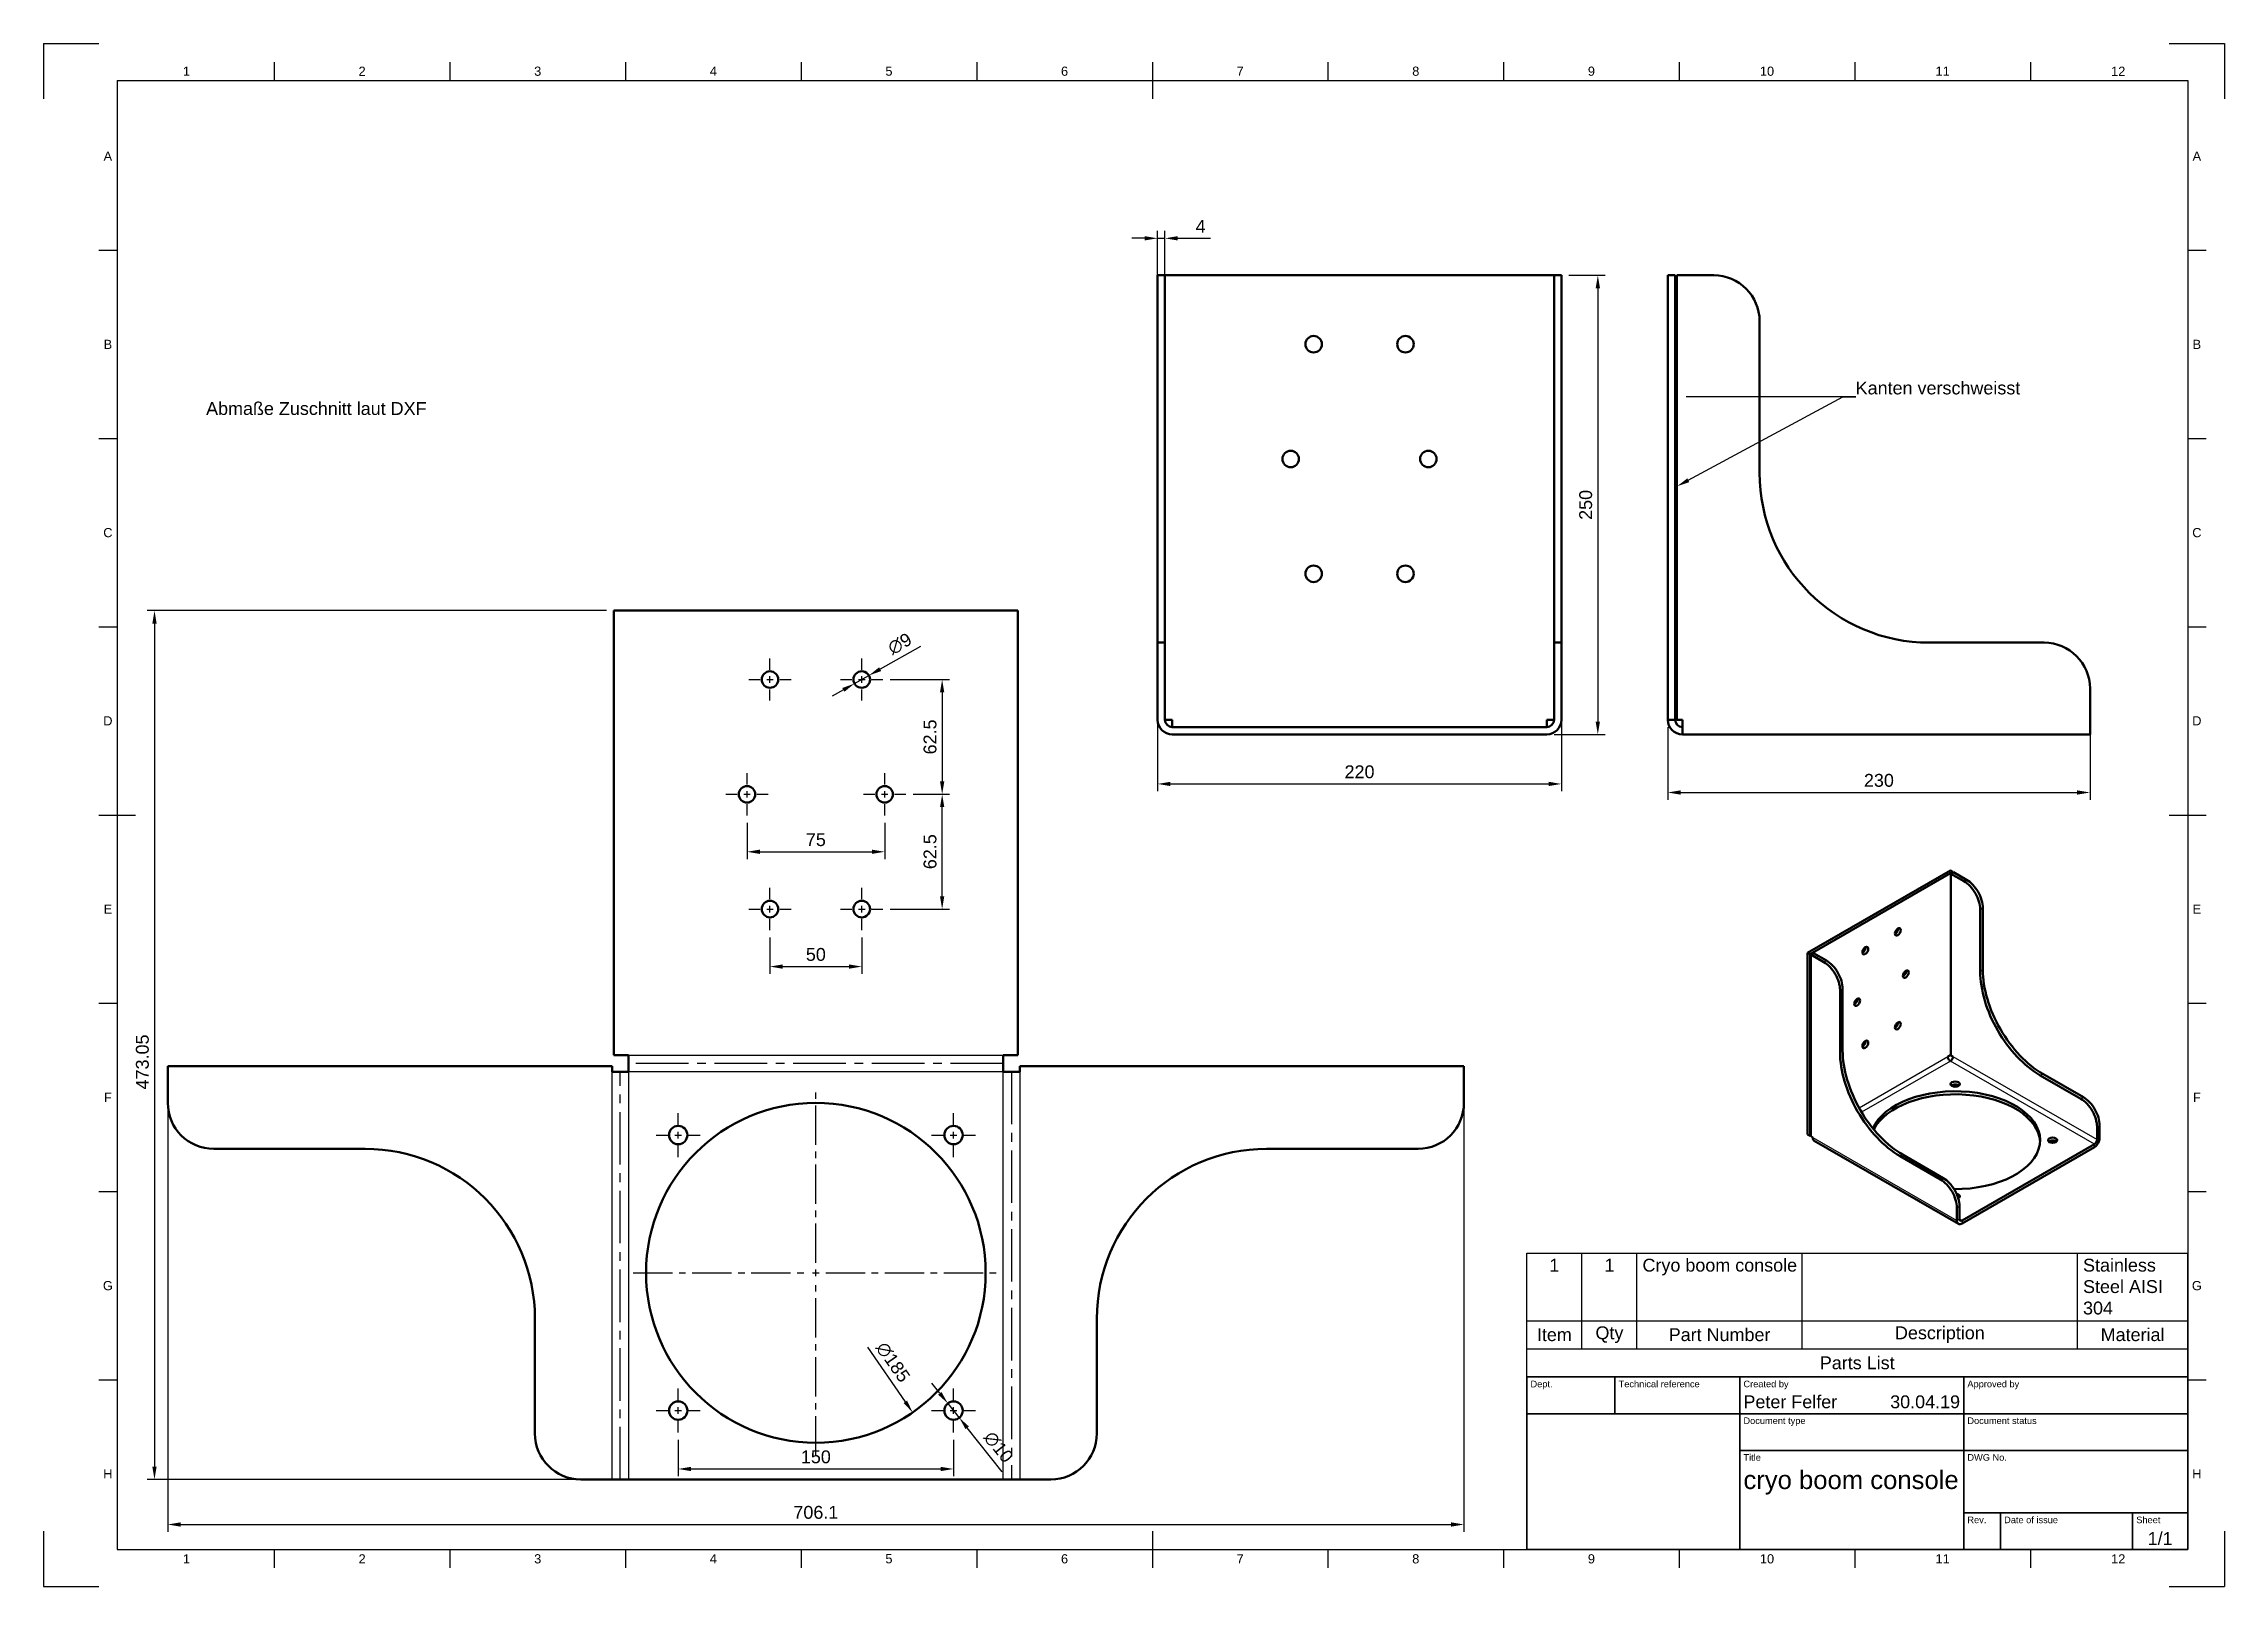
# Model space of a CAD drawing. Header units: millimetres. Extents: x 0 to 594, y 0 to 420.
import ezdxf
from ezdxf import colors
from ezdxf.entities.mleader import LeaderData, LeaderLine
from ezdxf.enums import TextEntityAlignment as Align
from ezdxf.math import Vec2, Vec3

# ---------------------------------------------------------------- set-up
doc = ezdxf.new("R2010")
doc.units = ezdxf.units.MM
doc.header["$LTSCALE"] = 0.75
doc.linetypes.add('CENTER2', pattern=[28.575, 19.05, -3.175, 3.175, -3.175])
for name, color, linetype, lineweight in [('Bend Center', 7, 'CENTER2', 25), ('Border', 7, 'Continuous', 25), ('FD_Dimensions', 7, 'Continuous', 25), ('Leaders', 7, 'Continuous', 25), ('Notes', 7, 'Continuous', 25), ('Parts Lists', 7, 'Continuous', 25), ('Smart Centers', 7, 'CENTER2', 25), ('TitleBlock', 7, 'Continuous', 35), ('Visible', 7, 'Continuous', 50), ('Visible Narrow', 7, 'Continuous', 25)]:
    doc.layers.add(name, color=color, linetype=linetype, lineweight=lineweight)
doc.styles.add('FusionTitle', font='')
doc.styles.get("Standard").update_dxf_attribs({"font": 'arial.ttf'})
doc.styles.get('FusionTitle').set_extended_font_data('Arial Unicode MS')
doc.dimstyles.new('Dim-ISO-25', dxfattribs={"dimtxt": 3.5, "dimasz": 3.5, "dimexe": 2, "dimexo": 2, "dimgap": 1.5, "dimtad": 1, "dimzin": 12, "dimdsep": 46, "dimtxsty": 'Standard', "dimcen": 0, "dimazin": 3, "dimtp": 0.1, "dimtm": 0.1, "dimtfac": 0.714, "dimtmove": 0, "dimatfit": 3, "dimfxl": 1, "dimtzin": 12, "dimarcsym": 0})

msp = doc.modelspace()

# ---------------------------------------------------------------- texts
at = {"layer": 'Notes', "insert": (44.258484, 322.413638), "char_height": 3.5, "attachment_point": 1}
msp.add_mtext_dynamic_manual_height_columns('Abmaße Zuschnitt laut DXF', width=84.778453, gutter_width=17.5, heights=[0], dxfattribs=at)

# ---------------------------------------------------------------- blocks, each defined once
blk = doc.blocks.new('ISO_TITLEBLOCK')
at = {"layer": 'TitleBlock'}
for p, q in [((0, 47), (-180, 47)), ((-180, 47), (-180, 0)), ((-156, 37), (-156, 47)), ((-122, 0), (-122, 47)), ((-61, 0), (-61, 47)), ((0, 0), (0, 47)), ((-180, 37), (0, 37)), ((-122, 27), (0, 27)), ((-61, 10), (0, 10)), ((-51, 0), (-51, 10)), ((-15, 0), (-15, 10)), ((-180, 0), (0, 0))]:
    blk.add_line(p, q, dxfattribs=at)
at = {"layer": 'TitleBlock', "style": 'FusionTitle'}
for s, p in [('Dept.', (-179, 46)), ('Technical reference', (-155, 46)), ('Created by', (-121, 46)), ('Approved by', (-60, 46)), ('Document type', (-121, 36)), ('Document status', (-60, 36)), ('Title', (-121, 26)), ('DWG No.', (-60, 26)), ('Rev.', (-60, 9)), ('Date of issue', (-50, 9)), ('Sheet', (-14, 9))]:
    blk.add_text(s, height=1.8, dxfattribs=at).set_placement(p, align=Align.TOP_LEFT)
for tag, p, height in [('DEPT', (-179, 38.5), 3.5), ('TECHNICAL_REFERENCE', (-155, 38.5), 3.5), ('CREATED_BY', (-121, 38.5), 3.5), ('APPROVED_BY', (-60, 38.5), 3.5), ('DOCUMENT_TYPE', (-121, 28.5), 3.5), ('DOCUMENT_STATUS', (-60, 28.5), 3.5), ('TITLE_1', (-121, 16.5), 5), ('TITLE_2', (-121, 9), 5), ('TITLE_3', (-121, 1.5), 5), ('DATE_OF_ISSUE', (-50, 1.5), 3.5)]:
    blk.add_attdef(tag, p, '', height=height, dxfattribs=at)
for tag, p in [('CREATED_DATE', (-62, 38.5)), ('APPROVED_DATE', (-1, 38.5))]:
    blk.add_attdef(tag, text='', height=3.5, dxfattribs=at).set_placement(p, align=Align.RIGHT)
for tag, height, p in [('DRAWING_NUMBER', 5, (-30.5, 16.6)), ('REV', 3.5, (-56, 3.1)), ('SHEET', 3.5, (-7.5, 3.1))]:
    blk.add_attdef(tag, text='', height=height, dxfattribs=at).set_placement(p, align=Align.MIDDLE)
blk = doc.blocks.new('*D33')
at = {"layer": 'Defpoints', "color": 0, "transparency": 16777216}
for p in [(155.342976, 265.632876), (30.199196, 29.108983), (146.319083, 29.108983)]:
    blk.add_point(p, dxfattribs=at)
at = {"layer": 'FD_Dimensions', "color": 0, "lineweight": -2, "transparency": 16777216}
for p, q in [((153.342976, 265.632876), (28.199196, 265.632876)), ((30.199196, 262.132876), (30.199196, 32.608983)), ((144.319083, 29.108983), (28.199196, 29.108983))]:
    blk.add_line(p, q, dxfattribs=at)
at = {"layer": 'FD_Dimensions', "color": 0, "transparency": 16777216}
for points in [[(29.615862, 262.132876), (30.782529, 262.132876), (30.199196, 265.632876)], [(29.615862, 32.608983), (30.782529, 32.608983), (30.199196, 29.108983)]]:
    blk.add_solid(points, dxfattribs=at)
at = {"layer": 'FD_Dimensions', "color": 0, "transparency": 16777216, "insert": (26.910997, 142.767982), "char_height": 3.5, "attachment_point": 5, "rotation": 90}
blk.add_mtext('473.05', dxfattribs=at)
blk = doc.blocks.new('*D34')
at = {"layer": 'Defpoints', "color": 0, "transparency": 16777216}
for p in [(305.433754, 367.000642), (303.433754, 344.424755), (305.433754, 344.424755)]:
    blk.add_point(p, dxfattribs=at)
at = {"layer": 'FD_Dimensions', "lineweight": -2, "transparency": 16777216}
for p, q in [((303.433754, 346.424755), (303.433754, 369.000642)), ((305.433754, 346.424755), (305.433754, 369.000642)), ((299.933754, 367.000642), (296.433754, 367.000642)), ((303.433754, 367.000642), (305.433754, 367.000642)), ((308.933754, 367.000642), (317.854628, 367.000642))]:
    blk.add_line(p, q, dxfattribs=at)
at = {"layer": 'FD_Dimensions', "transparency": 16777216}
for points in [[(299.933754, 367.583976), (299.933754, 366.417309), (303.433754, 367.000642)], [(308.933754, 367.583976), (308.933754, 366.417309), (305.433754, 367.000642)]]:
    blk.add_solid(points, dxfattribs=at)
at = {"layer": 'FD_Dimensions', "color": 0, "transparency": 16777216, "insert": (315.144191, 370.250642), "char_height": 3.5, "attachment_point": 5}
blk.add_mtext('4', dxfattribs=at)
blk = doc.blocks.new('*D35')
at = {"layer": 'Defpoints', "color": 0, "transparency": 16777216}
for p in [(303.433754, 244.424755), (413.433754, 244.424755), (413.433754, 218.456069)]:
    blk.add_point(p, dxfattribs=at)
at = {"layer": 'FD_Dimensions', "lineweight": -2, "transparency": 16777216}
for p, q in [((303.433754, 242.424755), (303.433754, 216.456069)), ((413.433754, 242.424755), (413.433754, 216.456069)), ((306.933754, 218.456069), (409.933754, 218.456069))]:
    blk.add_line(p, q, dxfattribs=at)
at = {"layer": 'FD_Dimensions', "transparency": 16777216}
for points in [[(306.933754, 219.039402), (306.933754, 217.872735), (303.433754, 218.456069)], [(409.933754, 219.039402), (409.933754, 217.872735), (413.433754, 218.456069)]]:
    blk.add_solid(points, dxfattribs=at)
at = {"layer": 'FD_Dimensions', "color": 0, "transparency": 16777216, "insert": (358.433754, 221.743074), "char_height": 3.5, "attachment_point": 5}
blk.add_mtext('220', dxfattribs=at)
blk = doc.blocks.new('*D36')
at = {"layer": 'Defpoints', "color": 0, "transparency": 16777216}
for p in [(413.433754, 356.924755), (409.433754, 231.924755), (423.333249, 231.924755)]:
    blk.add_point(p, dxfattribs=at)
at = {"layer": 'FD_Dimensions', "lineweight": -2, "transparency": 16777216}
for p, q in [((415.433754, 356.924755), (425.333249, 356.924755)), ((423.333249, 353.424755), (423.333249, 235.424755)), ((411.433754, 231.924755), (425.333249, 231.924755))]:
    blk.add_line(p, q, dxfattribs=at)
at = {"layer": 'FD_Dimensions', "transparency": 16777216}
for points in [[(422.749916, 353.424755), (423.916583, 353.424755), (423.333249, 356.924755)], [(422.749916, 235.424755), (423.916583, 235.424755), (423.333249, 231.924755)]]:
    blk.add_solid(points, dxfattribs=at)
at = {"layer": 'FD_Dimensions', "color": 0, "transparency": 16777216, "insert": (420.046244, 294.424755), "char_height": 3.5, "attachment_point": 5, "rotation": 90}
blk.add_mtext('250', dxfattribs=at)
blk = doc.blocks.new('*D37')
at = {"layer": 'Defpoints', "color": 0, "transparency": 16777216}
for p in [(442.397472, 235.924755), (557.397472, 235.924755), (557.397472, 216.125765)]:
    blk.add_point(p, dxfattribs=at)
at = {"layer": 'FD_Dimensions', "lineweight": -2, "transparency": 16777216}
for p, q in [((442.397472, 233.924755), (442.397472, 214.125765)), ((557.397472, 233.924755), (557.397472, 214.125765)), ((445.897472, 216.125765), (553.897472, 216.125765))]:
    blk.add_line(p, q, dxfattribs=at)
at = {"layer": 'FD_Dimensions', "transparency": 16777216}
for points in [[(445.897472, 216.709098), (445.897472, 215.542432), (442.397472, 216.125765)], [(553.897472, 216.709098), (553.897472, 215.542432), (557.397472, 216.125765)]]:
    blk.add_solid(points, dxfattribs=at)
at = {"layer": 'FD_Dimensions', "color": 0, "transparency": 16777216, "insert": (499.897472, 219.413964), "char_height": 3.5, "attachment_point": 5}
blk.add_mtext('230', dxfattribs=at)
blk = doc.blocks.new('ISO_A2_SHEET')
at = {"layer": 'Border'}
for p, q in [((0, 420), (15, 420)), ((0, 420), (0, 405)), ((579, 420), (594, 420)), ((594, 420), (594, 405)), ((20, 410), (584, 410)), ((20, 410), (20, 10)), ((62.8335, 415), (62.8335, 410)), ((110.6668, 415), (110.6668, 410)), ((158.5001, 415), (158.5001, 410)), ((206.3334, 415), (206.3334, 410)), ((254.1667, 415), (254.1667, 410)), ((302, 415), (302, 405)), ((349.8333, 415), (349.8333, 410)), ((397.6666, 415), (397.6666, 410)), ((445.4999, 415), (445.4999, 410)), ((493.3332, 415), (493.3332, 410)), ((541.1665, 415), (541.1665, 410)), ((584, 410), (584, 10)), ((15, 363.75), (20, 363.75)), ((584, 363.75), (589, 363.75)), ((15, 312.5), (20, 312.5)), ((584, 312.5), (589, 312.5)), ((15, 261.25), (20, 261.25)), ((584, 261.25), (589, 261.25)), ((15, 210), (25, 210)), ((579, 210), (589, 210)), ((15, 158.75), (20, 158.75)), ((584, 158.75), (589, 158.75)), ((15, 107.5), (20, 107.5)), ((584, 107.5), (589, 107.5)), ((15, 56.25), (20, 56.25)), ((584, 56.25), (589, 56.25)), ((0, 15), (0, 0)), ((302, 15), (302, 5)), ((594, 15), (594, 0)), ((20, 10), (584, 10)), ((62.8335, 10), (62.8335, 5)), ((110.6668, 10), (110.6668, 5)), ((158.5001, 10), (158.5001, 5)), ((206.3334, 10), (206.3334, 5)), ((254.1667, 10), (254.1667, 5)), ((349.8333, 10), (349.8333, 5)), ((397.6666, 10), (397.6666, 5)), ((445.4999, 10), (445.4999, 5)), ((493.3332, 10), (493.3332, 5)), ((541.1665, 10), (541.1665, 5)), ((0, 0), (15, 0)), ((579, 0), (594, 0))]:
    blk.add_line(p, q, dxfattribs=at)
at = {"layer": 'Border', "style": 'FusionTitle'}
for s, p in [('1', (38.91685, 412.5)), ('2', (86.75015, 412.5)), ('3', (134.58345, 412.5)), ('4', (182.41675, 412.5)), ('5', (230.25005, 412.5)), ('6', (278.08335, 412.5)), ('7', (325.91665, 412.5)), ('8', (373.74995, 412.5)), ('9', (421.58325, 412.5)), ('10', (469.41655, 412.5)), ('11', (517.24985, 412.5)), ('12', (565.08315, 412.5)), ('A', (17.5, 389.375)), ('A', (586.5, 389.375)), ('B', (17.5, 338.125)), ('B', (586.5, 338.125)), ('C', (17.5, 286.875)), ('C', (586.5, 286.875)), ('D', (17.5, 235.625)), ('D', (586.5, 235.625)), ('E', (17.5, 184.375)), ('E', (586.5, 184.375)), ('F', (17.5, 133.125)), ('F', (586.5, 133.125)), ('G', (17.5, 81.875)), ('G', (586.5, 81.875)), ('H', (17.5, 30.625)), ('H', (586.5, 30.625)), ('1', (38.91685, 7.5)), ('2', (86.75015, 7.5)), ('3', (134.58345, 7.5)), ('4', (182.41675, 7.5)), ('5', (230.25005, 7.5)), ('6', (278.08335, 7.5)), ('7', (325.91665, 7.5)), ('8', (373.74995, 7.5)), ('9', (421.58325, 7.5)), ('10', (469.41655, 7.5)), ('11', (517.24985, 7.5)), ('12', (565.08315, 7.5))]:
    blk.add_text(s, height=2.5, dxfattribs=at).set_placement(p, align=Align.MIDDLE)
blk = doc.blocks.new('*D38')
at = {"layer": 'Defpoints', "color": 0, "transparency": 16777216}
for p in [(33.819083, 131.608983), (386.866869, 131.608983), (386.866869, 16.839335)]:
    blk.add_point(p, dxfattribs=at)
at = {"layer": 'FD_Dimensions', "lineweight": -2, "transparency": 16777216}
for p, q in [((33.819083, 129.608983), (33.819083, 14.839335)), ((386.866869, 129.608983), (386.866869, 14.839335)), ((37.319083, 16.839335), (383.366869, 16.839335))]:
    blk.add_line(p, q, dxfattribs=at)
at = {"layer": 'FD_Dimensions', "transparency": 16777216}
for points in [[(37.319083, 17.422668), (37.319083, 16.256001), (33.819083, 16.839335)], [(383.366869, 17.422668), (383.366869, 16.256001), (386.866869, 16.839335)]]:
    blk.add_solid(points, dxfattribs=at)
at = {"layer": 'FD_Dimensions', "color": 0, "transparency": 16777216, "insert": (210.342976, 20.12634), "char_height": 3.5, "attachment_point": 5}
blk.add_mtext('706.1', dxfattribs=at)
blk = doc.blocks.new('*U13')
at = {"layer": 'Smart Centers', "color": 0, "ltscale": 0.75, "transparency": 16777216}
for p, q in [((-5.75, 0), (-2.678906, 0)), ((0, 2.678906), (0, 5.75)), ((2.678906, 0), (5.75, 0)), ((0, -5.75), (0, -2.678906))]:
    blk.add_line(p, q, dxfattribs=at)
at = {"layer": 'Smart Centers', "color": 0, "linetype": 'Continuous', "ltscale": 0.75, "transparency": 16777216}
for p, q in [((-0.892969, 0), (0.892969, 0)), ((0, -0.892969), (0, 0.892969))]:
    blk.add_line(p, q, dxfattribs=at)
blk = doc.blocks.new('*U14')
at = {"layer": 'Smart Centers', "color": 0, "ltscale": 0.75, "transparency": 16777216}
for p, q in [((-5.75, 0), (-2.678906, 0)), ((0, 2.678906), (0, 5.75)), ((2.678906, 0), (5.75, 0)), ((0, -5.75), (0, -2.678906))]:
    blk.add_line(p, q, dxfattribs=at)
at = {"layer": 'Smart Centers', "color": 0, "linetype": 'Continuous', "ltscale": 0.75, "transparency": 16777216}
for p, q in [((-0.892969, 0), (0.892969, 0)), ((0, -0.892969), (0, 0.892969))]:
    blk.add_line(p, q, dxfattribs=at)
blk = doc.blocks.new('*U15')
at = {"layer": 'Smart Centers', "color": 0, "ltscale": 0.75, "transparency": 16777216}
for p, q in [((-5.75, 0), (-2.678906, 0)), ((0, 2.678906), (0, 5.75)), ((2.678906, 0), (5.75, 0)), ((0, -5.75), (0, -2.678906))]:
    blk.add_line(p, q, dxfattribs=at)
at = {"layer": 'Smart Centers', "color": 0, "linetype": 'Continuous', "ltscale": 0.75, "transparency": 16777216}
for p, q in [((-0.892969, 0), (0.892969, 0)), ((0, -0.892969), (0, 0.892969))]:
    blk.add_line(p, q, dxfattribs=at)
blk = doc.blocks.new('*U16')
at = {"layer": 'Smart Centers', "color": 0, "ltscale": 0.75, "transparency": 16777216}
for p, q in [((-5.75, 0), (-2.678906, 0)), ((0, 2.678906), (0, 5.75)), ((2.678906, 0), (5.75, 0)), ((0, -5.75), (0, -2.678906))]:
    blk.add_line(p, q, dxfattribs=at)
at = {"layer": 'Smart Centers', "color": 0, "linetype": 'Continuous', "ltscale": 0.75, "transparency": 16777216}
for p, q in [((-0.892969, 0), (0.892969, 0)), ((0, -0.892969), (0, 0.892969))]:
    blk.add_line(p, q, dxfattribs=at)
blk = doc.blocks.new('*U17')
at = {"layer": 'Smart Centers', "color": 0, "ltscale": 0.75, "transparency": 16777216}
for p, q in [((-5.75, 0), (-2.678906, 0)), ((0, 2.678906), (0, 5.75)), ((2.678906, 0), (5.75, 0)), ((0, -5.75), (0, -2.678906))]:
    blk.add_line(p, q, dxfattribs=at)
at = {"layer": 'Smart Centers', "color": 0, "linetype": 'Continuous', "ltscale": 0.75, "transparency": 16777216}
for p, q in [((-0.892969, 0), (0.892969, 0)), ((0, -0.892969), (0, 0.892969))]:
    blk.add_line(p, q, dxfattribs=at)
blk = doc.blocks.new('*U18')
at = {"layer": 'Smart Centers', "color": 0, "ltscale": 0.75, "transparency": 16777216}
for p, q in [((-5.75, 0), (-2.678906, 0)), ((0, 2.678906), (0, 5.75)), ((2.678906, 0), (5.75, 0)), ((0, -5.75), (0, -2.678906))]:
    blk.add_line(p, q, dxfattribs=at)
at = {"layer": 'Smart Centers', "color": 0, "linetype": 'Continuous', "ltscale": 0.75, "transparency": 16777216}
for p, q in [((-0.892969, 0), (0.892969, 0)), ((0, -0.892969), (0, 0.892969))]:
    blk.add_line(p, q, dxfattribs=at)
blk = doc.blocks.new('*U19')
at = {"layer": 'Smart Centers', "color": 0, "ltscale": 0.75, "transparency": 16777216}
for p, q in [((0, 2.678906), (0, 6)), ((-6, 0), (-2.678906, 0)), ((2.678906, 0), (6, 0)), ((0, -6), (0, -2.678906))]:
    blk.add_line(p, q, dxfattribs=at)
at = {"layer": 'Smart Centers', "color": 0, "linetype": 'Continuous', "ltscale": 0.75, "transparency": 16777216}
for p, q in [((-0.892969, 0), (0.892969, 0)), ((0, -0.892969), (0, 0.892969))]:
    blk.add_line(p, q, dxfattribs=at)
blk = doc.blocks.new('*U20')
at = {"layer": 'Smart Centers', "color": 0, "ltscale": 0.75, "transparency": 16777216}
for p, q in [((0, 2.678906), (0, 49.75)), ((-49.75, 0), (-2.678906, 0)), ((2.678906, 0), (49.75, 0)), ((0, -49.75), (0, -2.678906))]:
    blk.add_line(p, q, dxfattribs=at)
at = {"layer": 'Smart Centers', "color": 0, "linetype": 'Continuous', "ltscale": 0.75, "transparency": 16777216}
for p, q in [((-0.892969, 0), (0.892969, 0)), ((0, -0.892969), (0, 0.892969))]:
    blk.add_line(p, q, dxfattribs=at)
blk = doc.blocks.new('*U21')
at = {"layer": 'Smart Centers', "color": 0, "ltscale": 0.75, "transparency": 16777216}
for p, q in [((0, 2.678906), (0, 6)), ((-6, 0), (-2.678906, 0)), ((2.678906, 0), (6, 0)), ((0, -6), (0, -2.678906))]:
    blk.add_line(p, q, dxfattribs=at)
at = {"layer": 'Smart Centers', "color": 0, "linetype": 'Continuous', "ltscale": 0.75, "transparency": 16777216}
for p, q in [((-0.892969, 0), (0.892969, 0)), ((0, -0.892969), (0, 0.892969))]:
    blk.add_line(p, q, dxfattribs=at)
blk = doc.blocks.new('*U22')
at = {"layer": 'Smart Centers', "color": 0, "ltscale": 0.75, "transparency": 16777216}
for p, q in [((0, 2.678906), (0, 6)), ((-6, 0), (-2.678906, 0)), ((2.678906, 0), (6, 0)), ((0, -6), (0, -2.678906))]:
    blk.add_line(p, q, dxfattribs=at)
at = {"layer": 'Smart Centers', "color": 0, "linetype": 'Continuous', "ltscale": 0.75, "transparency": 16777216}
for p, q in [((-0.892969, 0), (0.892969, 0)), ((0, -0.892969), (0, 0.892969))]:
    blk.add_line(p, q, dxfattribs=at)
blk = doc.blocks.new('*U23')
at = {"layer": 'Smart Centers', "color": 0, "ltscale": 0.75, "transparency": 16777216}
for p, q in [((0, 2.678906), (0, 6)), ((-6, 0), (-2.678906, 0)), ((2.678906, 0), (6, 0)), ((0, -6), (0, -2.678906))]:
    blk.add_line(p, q, dxfattribs=at)
at = {"layer": 'Smart Centers', "color": 0, "linetype": 'Continuous', "ltscale": 0.75, "transparency": 16777216}
for p, q in [((-0.892969, 0), (0.892969, 0)), ((0, -0.892969), (0, 0.892969))]:
    blk.add_line(p, q, dxfattribs=at)
blk = doc.blocks.new('*D39')
at = {"layer": 'Defpoints', "color": 0, "transparency": 16777216}
for p in [(246.286737, 49.815541), (249.399215, 45.902424)]:
    blk.add_point(p, dxfattribs=at)
at = {"layer": 'FD_Dimensions', "lineweight": -2, "transparency": 16777216}
for p, q in [((244.108003, 52.554723), (241.929269, 55.293905)), ((246.286737, 49.815541), (249.399215, 45.902424)), ((261.108159, 31.181524), (251.577949, 43.163242))]:
    blk.add_line(p, q, dxfattribs=at)
at = {"layer": 'FD_Dimensions', "transparency": 16777216}
for points in [[(244.564534, 52.917846), (243.651473, 52.191601), (246.286737, 49.815541)], [(252.034479, 43.526365), (251.121418, 42.80012), (249.399215, 45.902424)]]:
    blk.add_solid(points, dxfattribs=at)
at = {"layer": 'FD_Dimensions', "color": 0, "transparency": 16777216, "insert": (260.081516, 37.909871), "char_height": 3.5, "attachment_point": 5, "rotation": 308.498590072}
blk.add_mtext('∅10', dxfattribs=at)
blk = doc.blocks.new('*D40')
at = {"layer": 'Defpoints', "color": 0, "transparency": 16777216}
for p in [(183.981138, 123.360509), (236.704814, 47.357457)]:
    blk.add_point(p, dxfattribs=at)
at = {"layer": 'FD_Dimensions', "lineweight": -2, "transparency": 16777216}
blk.add_line((224.411825, 65.078238), (234.709864, 50.233248), dxfattribs=at)
at = {"layer": 'FD_Dimensions', "transparency": 16777216}
blk.add_solid([(235.189163, 50.56574), (234.230566, 49.900756), (236.704814, 47.357457)], dxfattribs=at)
at = {"layer": 'FD_Dimensions', "color": 0, "transparency": 16777216, "insert": (231.344581, 61.022978), "char_height": 3.5, "attachment_point": 5, "rotation": 304.749230037}
blk.add_mtext('∅185', dxfattribs=at)
blk = doc.blocks.new('*D41')
at = {"layer": 'Defpoints', "color": 0, "transparency": 16777216}
for p in [(172.842976, 41.858983), (247.842976, 41.858983), (247.842976, 31.959488)]:
    blk.add_point(p, dxfattribs=at)
at = {"layer": 'FD_Dimensions', "lineweight": -2, "transparency": 16777216}
for p, q in [((172.842976, 39.858983), (172.842976, 29.959488)), ((247.842976, 39.858983), (247.842976, 29.959488)), ((176.342976, 31.959488), (244.342976, 31.959488))]:
    blk.add_line(p, q, dxfattribs=at)
at = {"layer": 'FD_Dimensions', "transparency": 16777216}
for points in [[(176.342976, 32.542821), (176.342976, 31.376155), (172.842976, 31.959488)], [(244.342976, 32.542821), (244.342976, 31.376155), (247.842976, 31.959488)]]:
    blk.add_solid(points, dxfattribs=at)
at = {"layer": 'FD_Dimensions', "color": 0, "transparency": 16777216, "insert": (210.342976, 35.246493), "char_height": 3.5, "attachment_point": 5}
blk.add_mtext('150', dxfattribs=at)
blk = doc.blocks.new('*D42')
at = {"layer": 'Defpoints', "color": 0, "transparency": 16777216}
for p in [(197.842976, 178.632876), (222.842976, 178.632876), (222.842976, 168.733381)]:
    blk.add_point(p, dxfattribs=at)
at = {"layer": 'FD_Dimensions', "lineweight": -2, "transparency": 16777216}
for p, q in [((197.842976, 176.632876), (197.842976, 166.733381)), ((222.842976, 176.632876), (222.842976, 166.733381)), ((201.342976, 168.733381), (219.342976, 168.733381))]:
    blk.add_line(p, q, dxfattribs=at)
at = {"layer": 'FD_Dimensions', "transparency": 16777216}
for points in [[(201.342976, 169.316715), (201.342976, 168.150048), (197.842976, 168.733381)], [(219.342976, 169.316715), (219.342976, 168.150048), (222.842976, 168.733381)]]:
    blk.add_solid(points, dxfattribs=at)
at = {"layer": 'FD_Dimensions', "color": 0, "transparency": 16777216, "insert": (210.342976, 172.020387), "char_height": 3.5, "attachment_point": 5}
blk.add_mtext('50', dxfattribs=at)
blk = doc.blocks.new('*D43')
at = {"layer": 'Defpoints', "color": 0, "transparency": 16777216}
for p in [(191.592976, 209.882876), (229.092976, 209.882876), (229.092976, 199.983381)]:
    blk.add_point(p, dxfattribs=at)
at = {"layer": 'FD_Dimensions', "lineweight": -2, "transparency": 16777216}
for p, q in [((191.592976, 207.882876), (191.592976, 197.983381)), ((229.092976, 207.882876), (229.092976, 197.983381)), ((195.092976, 199.983381), (225.592976, 199.983381))]:
    blk.add_line(p, q, dxfattribs=at)
at = {"layer": 'FD_Dimensions', "transparency": 16777216}
for points in [[(195.092976, 200.566715), (195.092976, 199.400048), (191.592976, 199.983381)], [(225.592976, 200.566715), (225.592976, 199.400048), (229.092976, 199.983381)]]:
    blk.add_solid(points, dxfattribs=at)
at = {"layer": 'FD_Dimensions', "color": 0, "transparency": 16777216, "insert": (210.342976, 203.263224), "char_height": 3.5, "attachment_point": 5}
blk.add_mtext('75', dxfattribs=at)
blk = doc.blocks.new('*D44')
at = {"layer": 'Defpoints', "color": 0, "transparency": 16777216}
for p in [(234.842976, 215.632876), (244.742471, 215.632876), (228.592976, 184.382876)]:
    blk.add_point(p, dxfattribs=at)
at = {"layer": 'FD_Dimensions', "lineweight": -2, "transparency": 16777216}
for p, q in [((236.842976, 215.632876), (246.742471, 215.632876)), ((244.742471, 187.882876), (244.742471, 212.132876)), ((230.592976, 184.382876), (246.742471, 184.382876))]:
    blk.add_line(p, q, dxfattribs=at)
at = {"layer": 'FD_Dimensions', "transparency": 16777216}
for points in [[(244.159138, 212.132876), (245.325804, 212.132876), (244.742471, 215.632876)], [(244.159138, 187.882876), (245.325804, 187.882876), (244.742471, 184.382876)]]:
    blk.add_solid(points, dxfattribs=at)
at = {"layer": 'FD_Dimensions', "color": 0, "transparency": 16777216, "insert": (241.455465, 200.007876), "char_height": 3.5, "attachment_point": 5, "rotation": 90}
blk.add_mtext('62.5', dxfattribs=at)
blk = doc.blocks.new('*D45')
at = {"layer": 'Defpoints', "color": 0, "transparency": 16777216}
for p in [(228.592976, 246.882876), (234.842976, 215.632876), (244.742471, 215.632876)]:
    blk.add_point(p, dxfattribs=at)
at = {"layer": 'FD_Dimensions', "lineweight": -2, "transparency": 16777216}
for p, q in [((230.592976, 246.882876), (246.742471, 246.882876)), ((244.742471, 243.382876), (244.742471, 219.132876)), ((236.842976, 215.632876), (246.742471, 215.632876))]:
    blk.add_line(p, q, dxfattribs=at)
at = {"layer": 'FD_Dimensions', "transparency": 16777216}
for points in [[(244.159138, 243.382876), (245.325804, 243.382876), (244.742471, 246.882876)], [(244.159138, 219.132876), (245.325804, 219.132876), (244.742471, 215.632876)]]:
    blk.add_solid(points, dxfattribs=at)
at = {"layer": 'FD_Dimensions', "color": 0, "transparency": 16777216, "insert": (241.455465, 231.257876), "char_height": 3.5, "attachment_point": 5, "rotation": 90}
blk.add_mtext('62.5', dxfattribs=at)
blk = doc.blocks.new('*D46')
at = {"layer": 'Defpoints', "color": 0, "transparency": 16777216}
for p in [(220.881462, 245.780623), (224.80449, 247.98513)]:
    blk.add_point(p, dxfattribs=at)
at = {"layer": 'FD_Dimensions', "lineweight": -2, "transparency": 16777216}
for p, q in [((238.84848, 255.877009), (227.855734, 249.699746)), ((217.830218, 244.066007), (214.778973, 242.351391)), ((220.881462, 245.780623), (224.80449, 247.98513))]:
    blk.add_line(p, q, dxfattribs=at)
at = {"layer": 'FD_Dimensions', "transparency": 16777216}
for points in [[(227.569965, 250.208286), (228.141504, 249.191205), (224.80449, 247.98513)], [(217.544448, 244.574548), (218.115987, 243.557466), (220.881462, 245.780623)]]:
    blk.add_solid(points, dxfattribs=at)
at = {"layer": 'FD_Dimensions', "color": 0, "transparency": 16777216, "insert": (233.219504, 256.596579), "char_height": 3.5, "attachment_point": 5, "rotation": 29.333359019}
blk.add_mtext('∅9', dxfattribs=at)
blk = doc.blocks.new('*T32')
at = {"layer": 'Parts Lists', "color": 0, "linetype": 'ByBlock', "lineweight": -2, "transparency": 16777216}
for p, q in [((0, 33.695771), (180, 33.695771)), ((0, 0), (0, 33.695771)), ((15, 7.666667), (15, 33.695771)), ((30, 7.666667), (30, 33.695771)), ((75, 7.666667), (75, 33.695771)), ((150, 7.666667), (150, 33.695771)), ((180, 0), (180, 33.695771)), ((0, 15.333333), (180, 15.333333)), ((0, 7.666667), (180, 7.666667)), ((0, 0), (180, 0))]:
    blk.add_line(p, q, dxfattribs=at)
at = {"layer": 'Parts Lists', "color": 0, "transparency": 16777216, "char_height": 3.5}
for s, insert, width, attachment_point in [('1', (7.5, 32.195771), 12, 2), ('1', (22.5, 32.195771), 12, 2), ('Cryo boom console', (31.5, 32.195771), 42, 1), ('Stainless Steel AISI 304', (151.5, 32.195771), 27, 1), ('Item', (7.5, 11.5), 12, 5), ('Qty', (22.5, 11.5), 12, 5), ('Part Number', (52.5, 11.5), 42, 5), ('Description', (112.5, 11.5), 72, 5), ('Material', (165, 11.5), 27, 5), ('Parts List', (90, 3.833333), 177, 5)]:
    blk.add_mtext(s, dxfattribs=dict(at, insert=insert, width=width, attachment_point=attachment_point))

# ---------------------------------------------------------------- dimensions: what is measured, and where the dimension line sits
at = {"layer": 'FD_Dimensions'}
for base, p1, p2, angle, picture, middle in [((305.433754, 367.000642), (303.433754, 344.424755), (305.433754, 344.424755), 180, '*D34', (315.144191, 370.250642)), ((423.333249, 231.924755), (413.433754, 356.924755), (409.433754, 231.924755), 270, '*D36', (420.046244, 294.424755)), ((244.742471, 215.632876), (228.592976, 246.882876), (234.842976, 215.632876), 90, '*D45', (241.455465, 231.257876)), ((413.433754, 218.456069), (303.433754, 244.424755), (413.433754, 244.424755), 180, '*D35', (358.433754, 221.743074)), ((557.397472, 216.125765), (442.397472, 235.924755), (557.397472, 235.924755), 180, '*D37', (499.897472, 219.413964)), ((244.742471, 215.632876), (228.592976, 184.382876), (234.842976, 215.632876), 90, '*D44', (241.455465, 200.007876)), ((386.866869, 16.839335), (33.819083, 131.608983), (386.866869, 131.608983), 180, '*D38', (210.342976, 20.12634))]:
    dim = msp.add_linear_dim(base=base, p1=p1, p2=p2, angle=angle, dimstyle='Dim-ISO-25', override={"dimlfac": 2, "dimclrd": 256, "dimclre": 256}, dxfattribs=at)
    dim.commit()
    dim.dimension.update_dxf_attribs({"geometry": picture, "text_midpoint": middle})
dim = msp.add_linear_dim(base=(30.199196, 29.108983), p1=(155.342976, 265.632876), p2=(146.319083, 29.108983), angle=270, dimstyle='Dim-ISO-25', override={"dimlfac": 2}, dxfattribs=at)
dim.commit()
dim.dimension.update_dxf_attribs({"geometry": '*D33', "text_midpoint": (30.199196, 142.767982), "dimtype": 160})
dim = msp.add_diameter_dim_2p(p1=(220.881462, 245.780623), p2=(224.80449, 247.98513), dimstyle='Dim-ISO-25', override={"dimlfac": 2, "dimclrd": 256, "dimclre": 256}, dxfattribs=at)
dim.commit()
dim.dimension.update_dxf_attribs({"geometry": '*D46', "text_midpoint": (233.219504, 256.596579)})
for p1, p2, picture, middle in [((191.592976, 209.882876), (229.092976, 209.882876), '*D43', (210.342976, 203.263224)), ((197.842976, 178.632876), (222.842976, 178.632876), '*D42', (210.342976, 172.020387)), ((172.842976, 41.858983), (247.842976, 41.858983), '*D41', (210.342976, 35.246493))]:
    dim = msp.add_aligned_dim(p1=p1, p2=p2, distance=-9.899495, dimstyle='Dim-ISO-25', override={"dimlfac": 2, "dimclrd": 256, "dimclre": 256}, dxfattribs=at)
    dim.commit()
    dim.dimension.update_dxf_attribs({"geometry": picture, "text_midpoint": middle})
for p1, p2, picture, middle in [((183.981138, 123.360509), (236.704814, 47.357457), '*D40', (228.56337, 59.093638)), ((246.286737, 49.815541), (249.399215, 45.902424), '*D39', (257.432421, 35.802792))]:
    dim = msp.add_diameter_dim_2p(p1=p1, p2=p2, dimstyle='Dim-ISO-25', override={"dimlfac": 2, "dimclrd": 256, "dimclre": 256}, dxfattribs=at)
    dim.commit()
    dim.dimension.update_dxf_attribs({"geometry": picture, "text_midpoint": middle, "dimtype": 163})

# ---------------------------------------------------------------- linework, layer by layer
at = {"layer": 'Bend Center'}
for p, q in [((157.081029, 29.108983), (157.081029, 140.108983)), ((261.342976, 142.37093), (159.342976, 142.37093)), ((263.604923, 140.108983), (263.604923, 29.108983))]:
    msp.add_line(p, q, dxfattribs=at)
at = {"layer": 'Visible', "extrusion": (-1, 2e-16, 0)}
for p, q in [((303.433754, 344.424755), (303.433754, 356.924755)), ((305.433754, 356.924755), (303.433754, 356.924755)), ((411.433754, 356.924755), (305.433754, 356.924755)), ((305.433754, 356.924755), (305.433754, 344.424755)), ((411.433754, 344.424755), (411.433754, 356.924755)), ((413.433754, 356.924755), (411.433754, 356.924755)), ((413.433754, 356.924755), (413.433754, 344.424755)), ((303.433754, 303.174755), (303.433754, 344.424755)), ((305.433754, 344.424755), (305.433754, 303.174755)), ((411.433754, 303.174755), (411.433754, 344.424755)), ((413.433754, 344.424755), (413.433754, 303.174755)), ((303.433754, 303.174755), (303.433754, 256.924755)), ((305.433754, 256.924755), (305.433754, 303.174755)), ((411.433754, 303.174755), (411.433754, 256.924755)), ((413.433754, 256.924755), (413.433754, 303.174755)), ((303.433754, 244.424755), (303.433754, 256.924755)), ((305.433754, 256.924755), (303.433754, 256.924755)), ((305.433754, 256.924755), (305.433754, 244.424755)), ((411.433754, 244.424755), (411.433754, 256.924755)), ((413.433754, 256.924755), (411.433754, 256.924755)), ((413.433754, 256.924755), (413.433754, 244.424755)), ((303.433754, 235.924755), (303.433754, 244.424755)), ((305.433754, 244.424755), (305.433754, 235.924755)), ((411.433754, 235.924755), (411.433754, 244.424755)), ((413.433754, 235.924755), (413.433754, 244.424755)), ((305.433754, 235.924755), (307.433754, 235.924755)), ((307.433754, 235.924755), (307.433754, 233.924755)), ((307.433754, 233.924755), (409.433754, 233.924755)), ((409.433754, 231.924755), (307.433754, 231.924755)), ((409.433754, 233.924755), (409.433754, 235.924755)), ((409.433754, 235.924755), (411.433754, 235.924755))]:
    msp.add_line(p, q, dxfattribs=at)
at = {"layer": 'Visible'}
for p, q in [((442.397472, 235.924755), (442.397472, 356.924755)), ((442.397472, 356.924755), (444.397472, 356.924755)), ((444.397472, 356.924755), (444.397472, 235.924755)), ((454.897472, 356.924755), (444.897472, 356.924755)), ((444.897472, 235.924755), (444.897472, 356.924755)), ((467.397472, 303.174755), (467.397472, 344.424755)), ((155.342976, 265.632876), (155.342976, 144.632876)), ((265.342976, 265.632876), (155.342976, 265.632876)), ((265.342976, 144.632876), (265.342976, 265.632876)), ((544.897472, 256.924755), (513.647472, 256.924755)), ((557.397472, 235.924755), (557.397472, 244.424755)), ((442.397472, 235.924755), (444.397472, 235.924755)), ((446.397472, 235.924755), (444.897472, 235.924755)), ((446.397472, 235.924755), (446.397472, 231.924755)), ((557.397472, 231.924755), (446.397472, 231.924755)), ((557.397472, 235.924755), (557.397472, 231.924755)), ((155.342976, 144.632876), (159.342976, 144.632876)), ((159.342976, 144.632876), (159.342976, 140.108983)), ((261.342976, 144.632876), (265.342976, 144.632876)), ((261.342976, 140.108983), (261.342976, 144.632876)), ((33.819083, 131.608983), (33.819083, 141.608983)), ((33.819083, 141.608983), (154.819083, 141.608983)), ((154.819083, 140.108983), (154.819083, 141.608983)), ((159.342976, 140.108983), (154.819083, 140.108983)), ((265.866869, 140.108983), (261.342976, 140.108983)), ((265.866869, 141.608983), (386.866869, 141.608983)), ((265.866869, 140.108983), (265.866869, 141.608983)), ((386.866869, 131.608983), (386.866869, 141.608983)), ((46.319083, 119.108983), (87.569083, 119.108983)), ((333.116869, 119.108983), (374.366869, 119.108983)), ((133.819083, 72.858983), (133.819083, 41.608983)), ((286.866869, 41.608983), (286.866869, 72.858983)), ((146.319083, 29.108983), (274.366869, 29.108983))]:
    msp.add_line(p, q, dxfattribs=at)
at = {"layer": 'Visible', "extrusion": (-0.707107, -0.407196, 0.578093)}
for p, q in [((480.466502, 172.507405), (519.357375, 194.903169)), ((520.064482, 194.495973), (481.173609, 172.100209)), ((519.357375, 194.903169), (520.064482, 194.495973)), ((519.534152, 193.986978), (520.241258, 194.394174)), ((523.069686, 191.951), (519.534152, 193.986978)), ((519.534152, 144.525377), (519.534152, 193.986978)), ((520.064482, 194.292375), (520.064482, 194.495973)), ((520.241258, 194.394174), (523.776792, 192.358196)), ((527.489103, 167.434448), (527.489103, 184.296357)), ((528.19621, 184.703553), (528.19621, 167.841643)), ((480.466502, 123.045803), (480.466502, 172.507405)), ((480.466502, 172.507405), (481.173609, 172.100209)), ((481.350386, 171.99841), (482.057492, 172.405606)), ((485.593026, 170.369627), (482.057492, 172.405606)), ((481.173609, 172.100209), (481.173609, 122.638608)), ((484.885919, 169.962431), (481.350386, 171.99841)), ((481.350386, 122.536809), (481.350386, 171.99841)), ((489.305337, 145.445879), (489.305337, 162.307789)), ((490.012444, 162.714984), (490.012444, 145.853075)), ((518.650268, 144.219981), (519.534152, 144.728975)), ((520.064482, 144.219981), (519.534152, 144.525377)), ((554.889491, 132.749836), (543.840947, 139.11227)), ((544.548054, 139.519465), (555.596598, 133.157032)), ((559.308908, 121.620618), (559.308908, 125.095194)), ((560.016015, 122.027814), (560.016015, 125.502389)), ((480.466502, 123.045803), (481.173609, 122.638608)), ((481.173609, 122.638608), (481.350386, 122.740407)), ((481.880716, 122.231412), (481.350386, 122.536809)), ((521.541291, 98.713274), (482.296865, 121.312637)), ((522.539356, 99.628894), (558.601801, 120.395876)), ((558.601801, 119.578328), (522.539356, 98.811347)), ((516.705725, 110.761268), (505.657181, 117.123701)), ((506.364288, 117.530897), (517.412831, 111.168464)), ((521.125142, 99.63205), (521.125142, 103.106625)), ((521.832249, 103.513821), (521.832249, 100.039246))]:
    msp.add_line(p, q, dxfattribs=at)
at = {"layer": 'Visible', "extrusion": (0, -2e-16, -1)}
for centre in [(-345.933754, 338.174755), (-370.933754, 338.174755), (-339.683754, 306.924755), (-377.183754, 306.924755), (-345.933754, 275.674755), (-370.933754, 275.674755)]:
    msp.add_circle(centre, 2.25, dxfattribs=at)
at = {"layer": 'Visible', "extrusion": (0, 0, -1)}
for centre, radius in [((-197.842976, 246.882876), 2.25), ((-222.842976, 246.882876), 2.25), ((-191.592976, 215.632876), 2.25), ((-229.092976, 215.632876), 2.25), ((-197.842976, 184.382876), 2.25), ((-222.842976, 184.382876), 2.25), ((-172.842976, 122.858983), 2.5), ((-247.842976, 122.858983), 2.5), ((-172.842976, 47.858983), 2.5), ((-247.842976, 47.858983), 2.5)]:
    msp.add_circle(centre, radius, dxfattribs=at)
at = {"layer": 'Visible'}
msp.add_circle((210.342976, 85.358983), 46.25, dxfattribs=at)
at = {"layer": 'Visible', "extrusion": (0, 0, -1)}
for centre, radius, start, end in [((-454.897472, 344.424755), 12.5, 90, 180), ((-544.897472, 244.424755), 12.5, 90, 180), ((-446.397472, 235.924755), 4, 270, 0), ((-46.319083, 131.608983), 12.5, 270, 0), ((-374.366869, 131.608983), 12.5, 180, 270), ((-146.319083, 41.608983), 12.5, 270, 0), ((-274.366869, 41.608983), 12.5, 180, 270)]:
    msp.add_arc(centre, radius, start, end, dxfattribs=at)
at = {"layer": 'Visible'}
for centre, radius, start, end in [((513.647472, 303.174755), 46.25, 180, 270), ((307.433754, 235.924755), 2, 180, 270), ((409.433754, 235.924755), 4, 270, 0), ((409.433754, 235.924755), 2, 270, 0), ((446.397472, 235.924755), 2, 180, 270), ((87.569083, 72.858983), 46.25, 0, 90), ((333.116869, 72.858983), 46.25, 90, 180)]:
    msp.add_arc(centre, radius, start, end, dxfattribs=at)
at = {"layer": 'Visible', "extrusion": (0, -2e-16, -1)}
msp.add_arc((-307.433754, 235.924755), 4, 270, 0, dxfattribs=at)
at = {"layer": 'Visible', "extrusion": (1e-16, 0, -1)}
for centre, major_axis, ratio, start_param, end_param in [((523.069686, 186.84133), (-3.118951, 5.416146), 0.5780931159, 0.783464455, 2.3542607818), ((505.038463, 178.17856), (0.561411, 0.974906), 0.5780931159, 3.1415926536, 9.4247779608), ((496.199628, 173.088613), (0.561411, 0.974906), 0.5780931159, 3.1415926536, 9.4247779608), ((507.248171, 166.676873), (0.561411, 0.974906), 0.5780931159, 3.1415926536, 9.4247779608), ((493.989919, 159.041953), (0.561411, 0.974906), 0.5780931159, 3.1415926536, 9.4247779608), ((496.199628, 147.540266), (0.561411, 0.974906), 0.5780931159, 3.1415926536, 9.4247779608), ((505.038463, 152.630212), (0.561411, 0.974906), 0.5780931159, 3.1415926536, 9.4247779608), ((520.6832, 120.647217), (-23.125, 0), 0.575861701, 0.2854482538, 3.1108917549), ((516.705725, 105.651598), (-3.118951, 5.416146), 0.5780931159, 0.783464455, 2.3542607818)]:
    msp.add_ellipse(centre, major_axis=major_axis, ratio=ratio, start_param=start_param, end_param=end_param, dxfattribs=at)
at = {"layer": 'Visible'}
for centre, major_axis, ratio, start_param, end_param in [((523.776792, 187.248526), (-3.118951, 5.416146), 0.5780931159, 3.9289245254, 5.4997208522), ((504.331356, 178.585756), (0.561411, 0.974906), 0.5780931159, 3.8197093012, 5.6050686596), ((495.492521, 173.495809), (0.561411, 0.974906), 0.5780931159, 3.8197093012, 5.6050686596), ((485.593026, 165.259957), (-3.118951, 5.416146), 0.5780931159, 3.9289245254, 5.4997208522), ((506.541065, 167.084068), (0.561411, 0.974906), 0.5780931159, 3.8197093012, 5.6050686596), ((543.840947, 158.018047), (-11.54012, 20.039742), 0.5780931159, 0.7873318718, 2.3581281986), ((493.282812, 159.449149), (0.561411, 0.974906), 0.5780931159, 3.8197093012, 5.6050686596), ((495.492521, 147.947461), (0.561411, 0.974906), 0.5780931159, 3.8197093012, 5.6050686596), ((504.331356, 153.037408), (0.561411, 0.974906), 0.5780931159, 3.8197093012, 5.6050686596), ((505.657181, 136.029478), (-11.54012, 20.039742), 0.5780931159, 0.7873318718, 2.3581281986), ((520.6832, 135.917057), (1.25, 0), 0.575861701, 0.6039248173, 2.5376678363), ((520.6832, 121.464764), (23.125, 0), 0.575861701, 4.6989498941, 9.1796652223), ((555.596598, 128.047363), (-3.118951, 5.416146), 0.5780931159, 3.9289245254, 5.4997208522), ((547.199705, 120.647217), (1.25, 0), 0.575861701, 0.6039248173, 2.5376678363), ((558.601801, 121.213423), (0.998064, 1.733167), 0.5780931159, 3.9250571086, 5.4958534354), ((558.601801, 121.213423), (0.499032, 0.866583), 0.5780931159, 3.9250571086, 5.4958534354), ((517.412831, 106.058794), (-3.118951, 5.416146), 0.5780931159, 3.9289245254, 5.4997208522), ((520.6832, 105.377378), (-1.25, 0), 0.575861701, 3.7455174709, 4.1018391082), ((522.539356, 100.446441), (0.499032, 0.866583), 0.5780931159, 2.3542607818, 3.9250571086)]:
    msp.add_ellipse(centre, major_axis=major_axis, ratio=ratio, start_param=start_param, end_param=end_param, dxfattribs=at)
at = {"layer": 'Visible', "extrusion": (-1e-16, -1e-16, -1)}
for centre, major_axis, start_param, end_param in [((484.885919, 164.852762), (-3.118951, 5.416146), 0.783464455, 2.3542607818), ((519.357375, 143.812785), (-0.499032, 0.866583), 3.9250571086, 5.4958534354)]:
    msp.add_ellipse(centre, major_axis=major_axis, ratio=0.5780931159, start_param=start_param, end_param=end_param, dxfattribs=at)
at = {"layer": 'Visible', "extrusion": (0, -1e-16, -1)}
for centre, major_axis, start_param, end_param in [((544.548054, 158.425242), (-11.54012, 20.039742), 3.9250571086, 5.4958534354), ((554.889491, 127.640167), (-3.118951, 5.416146), 0.783464455, 2.3542607818)]:
    msp.add_ellipse(centre, major_axis=major_axis, ratio=0.5780931159, start_param=start_param, end_param=end_param, dxfattribs=at)
at = {"layer": 'Visible', "extrusion": (2e-16, 0, -1)}
msp.add_ellipse((506.364288, 136.436674), major_axis=(-11.54012, 20.039742), ratio=0.5780931159, start_param=3.9250571086, end_param=5.4958534354, dxfattribs=at)
at = {"layer": 'Visible', "extrusion": (-2e-16, 0, -1)}
msp.add_ellipse((519.357375, 143.812785), major_axis=(0.499032, 0.866583), ratio=0.5780931159, start_param=0.7873318718, end_param=2.3581281986, dxfattribs=at)
at = {"layer": 'Visible', "extrusion": (-1e-16, 1e-16, -1)}
for centre, major_axis, start_param, end_param in [((520.6832, 136.734604), (1.25, 0), -1.5707963268, 4.7123889804), ((547.199705, 121.464764), (-1.25, 0), 1.5707963268, 7.853981634)]:
    msp.add_ellipse(centre, major_axis=major_axis, ratio=0.575861701, start_param=start_param, end_param=end_param, dxfattribs=at)
at = {"layer": 'Visible', "extrusion": (1e-16, -1e-16, -1)}
msp.add_ellipse((483.294929, 123.045803), major_axis=(0.998064, 1.733167), ratio=0.5780931159, start_param=3.1415926536, end_param=3.9289245254, dxfattribs=at)
at = {"layer": 'Visible', "extrusion": (0, -2e-16, -1)}
msp.add_ellipse((520.6832, 106.194925), major_axis=(1.25, 0), ratio=0.575861701, start_param=-1.2795347111, end_param=0.858988461, dxfattribs=at)
at = {"layer": 'Visible', "extrusion": (-1e-16, 0, -1)}
msp.add_ellipse((522.539356, 100.446441), major_axis=(0.998064, 1.733167), ratio=0.5780931159, start_param=2.3581281986, end_param=3.9289245254, dxfattribs=at)
at = {"layer": 'Visible Narrow', "extrusion": (-0.707107, -0.407196, 0.578093)}
for p, q in [((523.776792, 192.358196), (523.069686, 191.951)), ((527.489103, 184.296357), (528.19621, 184.703553)), ((485.593026, 170.369627), (484.885919, 169.962431)), ((528.19621, 167.841643), (527.489103, 167.434448)), ((489.305337, 162.307789), (490.012444, 162.714984)), ((490.012444, 145.853075), (489.305337, 145.445879)), ((494.477234, 130.299656), (518.650268, 144.219981)), ((519.357375, 142.995238), (495.185831, 129.075771)), ((558.601801, 120.395876), (519.357375, 142.995238)), ((520.064482, 144.219981), (559.308908, 121.620618)), ((543.840947, 139.11227), (544.548054, 139.519465)), ((555.596598, 133.157032), (554.889491, 132.749836)), ((559.308908, 125.095194), (560.016015, 125.502389)), ((481.880716, 122.231412), (521.125142, 99.63205)), ((558.601801, 119.578328), (558.601801, 120.395876)), ((559.308908, 121.620618), (560.016015, 122.027814)), ((505.657181, 117.123701), (506.364288, 117.530897)), ((517.412831, 111.168464), (516.705725, 110.761268)), ((521.125142, 103.106625), (521.832249, 103.513821)), ((521.125142, 99.63205), (521.832249, 100.039246)), ((521.832254, 100.036087), (522.539356, 99.628894)), ((522.539356, 99.628894), (522.539356, 98.811347))]:
    msp.add_line(p, q, dxfattribs=at)
at = {"layer": 'Visible Narrow'}
for p, q in [((159.342976, 144.632876), (261.342976, 144.632876)), ((154.819083, 29.108983), (154.819083, 140.108983)), ((261.342976, 140.108983), (159.342976, 140.108983)), ((159.342976, 140.108983), (159.342976, 29.108983)), ((261.342976, 29.108983), (261.342976, 140.108983)), ((265.866869, 140.108983), (265.866869, 29.108983))]:
    msp.add_line(p, q, dxfattribs=at)

# ---------------------------------------------------------------- block references
msp.add_blockref('*T32', (404, 57))
at = {"layer": 'Border'}
msp.add_blockref('ISO_A2_SHEET', (0, 0), dxfattribs=at)
at = {"layer": 'Smart Centers', "ltscale": 0.75}
for name, p in [('*U13', (197.842976, 246.882876)), ('*U14', (222.842976, 246.882876)), ('*U16', (191.592976, 215.632876)), ('*U15', (229.092976, 215.632876)), ('*U17', (197.842976, 184.382876)), ('*U18', (222.842976, 184.382876)), ('*U20', (210.342976, 85.358983)), ('*U19', (172.842976, 122.858983)), ('*U21', (247.842976, 122.858983)), ('*U23', (172.842976, 47.858983)), ('*U22', (247.842976, 47.858983))]:
    msp.add_blockref(name, p, dxfattribs=at)
at = {"layer": 'TitleBlock'}
msp.add_blockref('ISO_TITLEBLOCK', (584, 10), dxfattribs=at).add_auto_attribs({'CREATED_DATE': '30.04.19', 'SHEET': '1/1', 'TITLE_1': 'cryo boom console', 'CREATED_BY': 'Peter Felfer'})

msp.set_redraw_order([(e.dxf.handle, doc.entitydb.next_handle()) for e in msp.query("TEXT MTEXT ATTDEF DIMENSION ARC_DIMENSION")])  # texts and dimensions are drawn at this point

# ---------------------------------------------------------------- leaders
at = {"layer": 'Leaders'}
ml = msp.add_multileader_mtext('Standard', dxfattribs=at)
ml.set_content('Kanten verschweisst', color=256)
ml.set_leader_properties()
ml.build(insert=Vec2(0, 0))
ml.multileader.update_dxf_attribs({"text_left_attachment_type": 5, "text_right_attachment_type": 5, "dogleg_length": 3.5, "arrow_head_size": 3.5})
ctx = ml.context
ctx.base_point, ctx.char_height, ctx.arrow_head_size, ctx.landing_gap_size, ctx.plane_origin = Vec3(493.569269, 323.806164), 3.5, 3.5, 0, Vec3(444.897472, 299.472698)
ctx.left_attachment, ctx.right_attachment = 5, 5
notes = []
notes.append((ctx, [(0, (1, 1, 0), (490.069269, 323.806164), (1, 0), 3.5, [(0, [(444.897472, 299.472698)], 0, [])])]))
ctx.mtext.insert, ctx.mtext.flow_direction = Vec3(493.569269, 328.006164), 5
for ctx, leaders in notes:
    for number, flags, end, landing, length, lines in leaders:
        leader = LeaderData()
        leader.index, (leader.has_last_leader_line, leader.has_dogleg_vector, leader.attachment_direction) = number, flags
        leader.last_leader_point, leader.dogleg_vector, leader.dogleg_length = Vec3(end), Vec3(landing), length
        for number, points, colour, breaks in lines:
            line = LeaderLine()
            line.index, line.vertices, line.color, line.breaks = number, Vec3.list(points), colors.encode_raw_color(colour), breaks
            leader.lines.append(line)
        ctx.leaders.append(leader)

doc.saveas('drawing.dxf')
